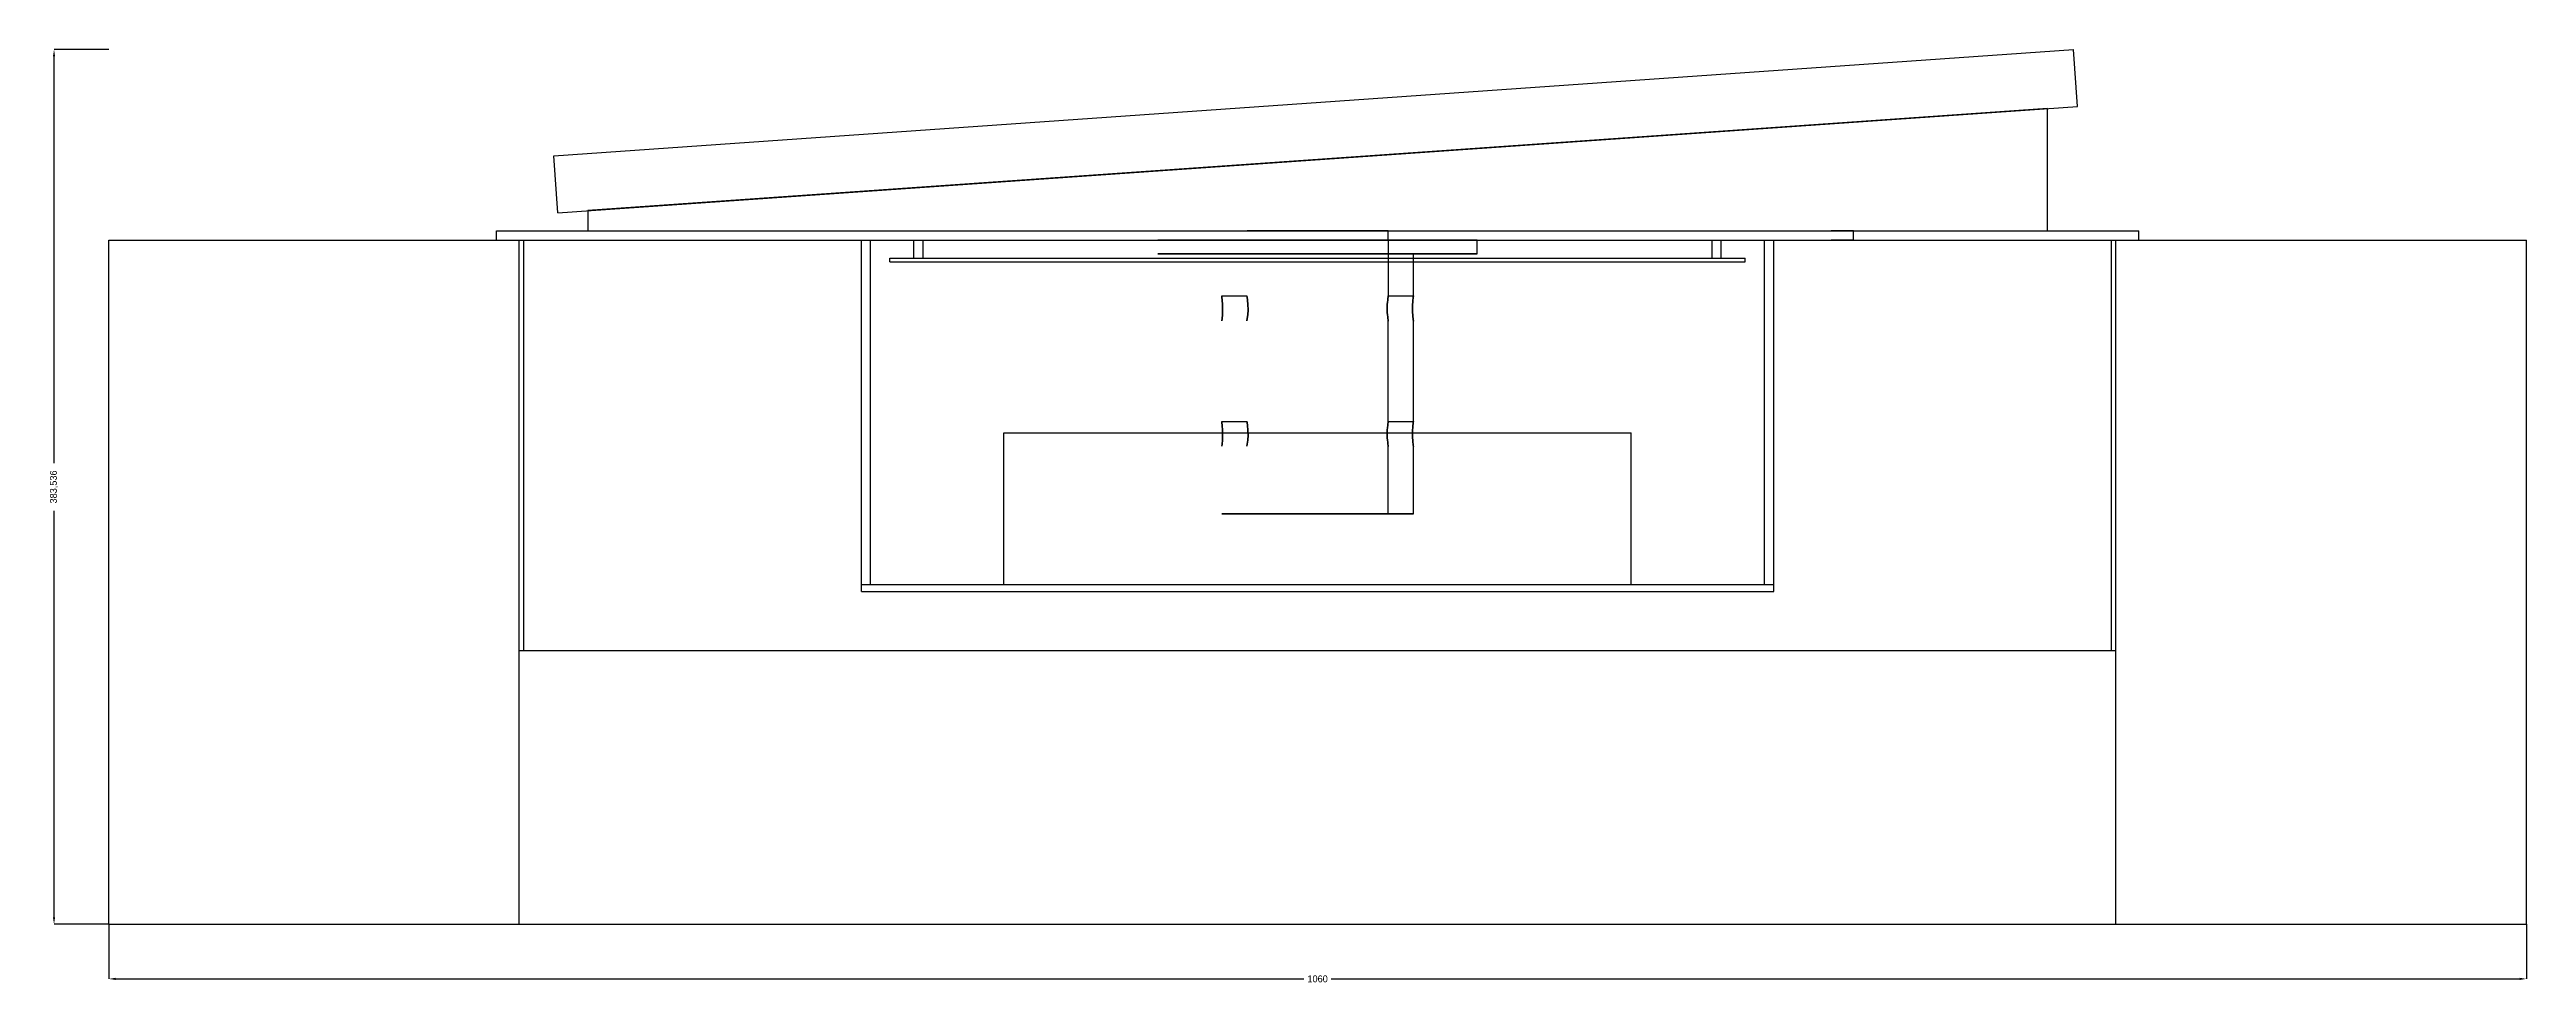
# Model space of a CAD drawing. Header units: millimetres. Extents: x -26 to 2440, y -510 to 1280.
# Drawn here: x -26 to 1060, y -510 to -100 of the extents above; entities that cross this region are included whole.
import ezdxf

# ---------------------------------------------------------------- set-up
doc = ezdxf.new("R2010")
doc.units = ezdxf.units.MM
doc.layers.add('DIMENSIONS', color=7, linetype='Continuous')
doc.layers.add('XZ', color=7, linetype='Continuous')
doc.dimstyles.get("Standard").update_dxf_attribs({"dimtxt": 2.5, "dimasz": 2.5, "dimexe": 1.25, "dimexo": 0.625, "dimtad": 1, "dimcen": 2.5, "dimazin": 3, "dimtfac": 1, "dimtmove": 0, "dimatfit": 3})

msp = doc.modelspace()

# ---------------------------------------------------------------- blocks, each defined once
blk = doc.blocks.new('_CLOSEDFILLED')
at = {"color": 0, "linetype": 'BYBLOCK'}
blk.add_solid([(-1, 0.16), (0, 0), (-1, -0.16)], dxfattribs=at)
blk = doc.blocks.new('*D3')
for p, q in [((0, -483.5), (0, -507.5)), ((1060, -483.5), (1060, -507.5)), ((3, -507.5), (524, -507.5)), ((536, -507.5), (1057, -507.5))]:
    blk.add_line(p, q)
at = {"layer": 'Defpoints'}
for p in [(0, -483.5), (1060, -483.5), (0, -507.5)]:
    blk.add_point(p, dxfattribs=at)
at = {"layer": 'DIMENSIONS', "xscale": 3, "yscale": 3, "rotation": 180}
blk.add_blockref('_CLOSEDFILLED', (0, -507.5), dxfattribs=at)
at = {"layer": 'DIMENSIONS', "xscale": 3, "yscale": 3}
blk.add_blockref('_CLOSEDFILLED', (1060, -507.5), dxfattribs=at)
at = {"layer": 'DIMENSIONS', "insert": (530, -507.5), "char_height": 3, "attachment_point": 5}
blk.add_mtext('1060', dxfattribs=at)
blk = doc.blocks.new('*D4')
for p, q in [((0, -100), (-24, -100)), ((-24, -281.3), (-24, -103)), ((-24, -480.5), (-24, -302.3)), ((0, -483.5), (-24, -483.5))]:
    blk.add_line(p, q)
at = {"layer": 'Defpoints'}
for p in [(0, -100), (-24, -483.5), (0, -483.5)]:
    blk.add_point(p, dxfattribs=at)
at = {"layer": 'DIMENSIONS', "xscale": 3, "yscale": 3}
for p, rotation in [((-24, -100), 90), ((-24, -483.5), 270)]:
    blk.add_blockref('_CLOSEDFILLED', p, dxfattribs=dict(at, rotation=rotation))
at = {"layer": 'DIMENSIONS', "insert": (-24, -291.8), "char_height": 3, "attachment_point": 5, "rotation": 90}
blk.add_mtext('383,536', dxfattribs=at)

# ---------------------------------------------------------------- dimensions: what is measured, and where the dimension line sits
at = {"layer": 'DIMENSIONS'}
dim = msp.add_linear_dim(base=(-24, -483.5364), p1=(0, -483.5364), p2=(0, -100), angle=90, dimstyle='Standard', override={"dimtxt": 3, "dimasz": 3, "dimdec": 3}, dxfattribs=at)
dim.commit()
dim.dimension.update_dxf_attribs({"geometry": '*D4', "text_midpoint": (-24, -291.7682)})
dim = msp.add_linear_dim(base=(0, -507.5364), p1=(0, -483.5364), p2=(1060, -483.5364), dimstyle='Standard', override={"dimtxt": 3, "dimasz": 3, "dimdec": 3}, dxfattribs=at)
dim.commit()
dim.dimension.update_dxf_attribs({"geometry": '*D3', "text_midpoint": (530, -507.5364)})

# ---------------------------------------------------------------- linework, layer by layer
at = {"layer": 'XZ'}
for points in [[(195.0697, -146.5973), (861.4425, -100)], [(195.0697, -146.5973), (861.4425, -100)], [(195.0697, -146.5973), (861.4425, -100)], [(195.0697, -146.5973), (861.4425, -100)], [(863.1864, -124.9391), (861.4425, -100)], [(863.1864, -124.9391), (861.4425, -100)], [(863.1864, -124.9391), (861.4425, -100)], [(863.1864, -124.9391), (861.4425, -100)], [(196.8136, -171.5364), (863.1864, -124.9391)], [(196.8136, -171.5364), (863.1864, -124.9391)], [(196.8136, -171.5364), (863.1864, -124.9391)], [(196.8136, -171.5364), (863.1864, -124.9391)], [(850, -125.8612), (210, -170.6143)], [(850, -125.8612), (210, -170.6143)], [(850, -125.8612), (210, -170.6143)], [(850, -125.8612), (210, -170.6143)], [(850, -125.8612), (210, -170.6143)], [(850, -125.8612), (210, -170.6143)], [(850, -125.8612), (210, -170.6143)], [(850, -125.8612), (210, -170.6143)], [(850, -179.5364), (850, -125.8612)], [(850, -179.5364), (850, -125.8612)], [(850, -179.5364), (850, -125.8612)], [(850, -179.5364), (850, -125.8612)], [(850, -179.5364), (850, -125.8612)], [(850, -179.5364), (850, -125.8612)], [(850, -179.5364), (850, -125.8612)], [(850, -179.5364), (850, -125.8612)], [(196.8136, -171.5364), (195.0697, -146.5973)], [(196.8136, -171.5364), (195.0697, -146.5973)], [(196.8136, -171.5364), (195.0697, -146.5973)], [(196.8136, -171.5364), (195.0697, -146.5973)], [(210, -170.6143), (210, -179.5364)], [(210, -170.6143), (210, -179.5364)], [(210, -170.6143), (210, -179.5364)], [(210, -170.6143), (210, -179.5364)], [(210, -170.6143), (210, -179.5364)], [(210, -170.6143), (210, -179.5364)], [(210, -170.6143), (210, -179.5364)], [(210, -170.6143), (210, -179.5364)], [(0, -483.5364), (0, -183.5364)], [(0, -483.5364), (0, -183.5364)], [(0, -183.5364), (1060, -183.5364)], [(0, -183.5364), (1060, -183.5364)], [(170, -183.5364), (170, -179.5364)], [(170, -183.5364), (170, -179.5364)], [(170, -179.5364), (890, -179.5364)], [(170, -179.5364), (890, -179.5364)], [(170, -183.5364), (890, -183.5364)], [(170, -183.5364), (890, -183.5364)], [(180, -363.5364), (180, -183.5364)], [(180, -363.5364), (180, -183.5364)], [(180, -183.5364), (880, -183.5364)], [(180, -183.5364), (880, -183.5364)], [(180, -183.5364), (880, -183.5364)], [(180, -183.5364), (880, -183.5364)], [(180, -483.5364), (180, -183.5364)], [(180, -483.5364), (180, -183.5364)], [(182, -183.5364), (878, -183.5364)], [(182, -183.5364), (878, -183.5364)], [(182, -363.5364), (182, -183.5364)], [(182, -363.5364), (182, -183.5364)], [(210, -179.5364), (850, -179.5364)], [(210, -179.5364), (850, -179.5364)], [(210, -179.5364), (850, -179.5364)], [(210, -179.5364), (850, -179.5364)], [(210, -179.5364), (850, -179.5364)], [(210, -179.5364), (850, -179.5364)], [(210, -179.5364), (850, -179.5364)], [(210, -179.5364), (850, -179.5364)], [(330, -334.6364), (330, -183.5364)], [(330, -334.6364), (330, -183.5364)], [(330, -183.5364), (334, -183.5364)], [(330, -183.5364), (334, -183.5364)], [(334, -334.6364), (334, -183.5364)], [(334, -334.6364), (334, -183.5364)], [(353, -191.5364), (353, -183.5364)], [(353, -191.5364), (353, -183.5364)], [(353, -183.5364), (357, -183.5364)], [(353, -183.5364), (357, -183.5364)], [(357, -191.5364), (357, -183.5364)], [(357, -191.5364), (357, -183.5364)], [(600, -183.5364), (599.8858, -183.5364), (599.5437, -183.5364), (598.9748, -183.5364), (598.1808, -183.5364), (597.1645, -183.5364), (595.9291, -183.5364), (594.4787, -183.5364), (592.8179, -183.5364), (590.9522, -183.5364), (588.8877, -183.5364), (586.6312, -183.5364), (584.1899, -183.5364), (581.5719, -183.5364), (578.7856, -183.5364), (575.8403, -183.5364), (572.7454, -183.5364), (569.511, -183.5364), (566.1478, -183.5364), (562.6667, -183.5364), (559.0791, -183.5364), (555.3965, -183.5364), (551.6312, -183.5364), (547.7953, -183.5364), (543.9013, -183.5364), (539.962, -183.5364), (535.9903, -183.5364), (531.9989, -183.5364), (528.0011, -183.5364), (524.0097, -183.5364), (520.038, -183.5364), (516.0987, -183.5364), (512.2047, -183.5364), (508.3688, -183.5364), (504.6035, -183.5364), (500.9209, -183.5364), (497.3333, -183.5364), (493.8522, -183.5364), (490.489, -183.5364), (487.2546, -183.5364), (484.1597, -183.5364), (481.2144, -183.5364), (478.4281, -183.5364), (475.8101, -183.5364), (473.3688, -183.5364), (471.1123, -183.5364), (469.0478, -183.5364), (467.1821, -183.5364), (465.5213, -183.5364), (464.0709, -183.5364), (462.8355, -183.5364), (461.8192, -183.5364), (461.0252, -183.5364), (460.4563, -183.5364), (460.1142, -183.5364), (460, -183.5364), (460.1142, -183.5364), (460.4563, -183.5364), (461.0252, -183.5364), (461.8192, -183.5364), (462.8355, -183.5364), (464.0709, -183.5364), (465.5213, -183.5364), (467.1821, -183.5364), (469.0478, -183.5364), (471.1123, -183.5364), (473.3688, -183.5364), (475.8101, -183.5364), (478.4281, -183.5364), (481.2144, -183.5364), (484.1597, -183.5364), (487.2546, -183.5364), (490.489, -183.5364), (493.8522, -183.5364), (497.3333, -183.5364), (500.9209, -183.5364), (504.6035, -183.5364), (508.3688, -183.5364), (512.2047, -183.5364), (516.0987, -183.5364), (520.038, -183.5364), (524.0097, -183.5364), (528.0011, -183.5364), (531.9989, -183.5364), (535.9903, -183.5364), (539.962, -183.5364), (543.9013, -183.5364), (547.7953, -183.5364), (551.6312, -183.5364), (555.3965, -183.5364), (559.0791, -183.5364), (562.6667, -183.5364), (566.1478, -183.5364), (569.511, -183.5364), (572.7454, -183.5364), (575.8403, -183.5364), (578.7856, -183.5364), (581.5719, -183.5364), (584.1899, -183.5364), (586.6312, -183.5364), (588.8877, -183.5364), (590.9522, -183.5364), (592.8179, -183.5364), (594.4787, -183.5364), (595.9291, -183.5364), (597.1645, -183.5364), (598.1808, -183.5364), (598.9748, -183.5364), (599.5437, -183.5364), (599.8858, -183.5364), (600, -183.5364)], [(561, -179.5364), (560.7455, -179.5364), (559.9861, -179.5364), (558.7344, -179.5364), (557.0109, -179.5364), (554.8438, -179.5364), (552.2688, -179.5364), (549.3282, -179.5364), (546.0702, -179.5364), (542.5483, -179.5364), (538.8204, -179.5364), (534.9476, -179.5364), (530.9936, -179.5364), (527.0233, -179.5364), (523.1019, -179.5364), (519.2937, -179.5364), (515.6613, -179.5364), (512.2644, -179.5364), (509.1587, -179.5364), (506.3952, -179.5364), (504.0193, -179.5364), (502.07, -179.5364), (500.5793, -179.5364), (499.5717, -179.5364), (499.0637, -179.5364), (499.0637, -179.5364), (499.5717, -179.5364), (500.5793, -179.5364), (502.07, -179.5364), (504.0193, -179.5364), (506.3952, -179.5364), (509.1587, -179.5364), (512.2644, -179.5364), (515.6613, -179.5364), (519.2937, -179.5364), (523.1019, -179.5364), (527.0233, -179.5364), (530.9936, -179.5364), (534.9476, -179.5364), (538.8204, -179.5364), (542.5483, -179.5364), (546.0702, -179.5364), (549.3282, -179.5364), (552.2688, -179.5364), (554.8438, -179.5364), (557.0109, -179.5364), (558.7344, -179.5364), (559.9861, -179.5364), (560.7455, -179.5364), (561, -179.5364)], [(561, -183.5364), (560.7455, -183.5364), (559.9861, -183.5364), (558.7344, -183.5364), (557.0109, -183.5364), (554.8438, -183.5364), (552.2688, -183.5364), (549.3282, -183.5364), (546.0702, -183.5364), (542.5483, -183.5364), (538.8204, -183.5364), (534.9476, -183.5364), (530.9936, -183.5364), (527.0233, -183.5364), (523.1019, -183.5364), (519.2937, -183.5364), (515.6613, -183.5364), (512.2644, -183.5364), (509.1587, -183.5364), (506.3952, -183.5364), (504.0193, -183.5364), (502.07, -183.5364), (500.5793, -183.5364), (499.5717, -183.5364), (499.0637, -183.5364), (499.0637, -183.5364), (499.5717, -183.5364), (500.5793, -183.5364), (502.07, -183.5364), (504.0193, -183.5364), (506.3952, -183.5364), (509.1587, -183.5364), (512.2644, -183.5364), (515.6613, -183.5364), (519.2937, -183.5364), (523.1019, -183.5364), (527.0233, -183.5364), (530.9936, -183.5364), (534.9476, -183.5364), (538.8204, -183.5364), (542.5483, -183.5364), (546.0702, -183.5364), (549.3282, -183.5364), (552.2688, -183.5364), (554.8438, -183.5364), (557.0109, -183.5364), (558.7344, -183.5364), (559.9861, -183.5364), (560.7455, -183.5364), (561, -183.5364)], [(561, -183.5364), (560.7455, -183.5364), (559.9861, -183.5364), (558.7344, -183.5364), (557.0109, -183.5364), (554.8438, -183.5364), (552.2688, -183.5364), (549.3282, -183.5364), (546.0702, -183.5364), (542.5483, -183.5364), (538.8204, -183.5364), (534.9476, -183.5364), (530.9936, -183.5364), (527.0233, -183.5364), (523.1019, -183.5364), (519.2937, -183.5364), (515.6613, -183.5364), (512.2644, -183.5364), (509.1587, -183.5364), (506.3952, -183.5364), (504.0193, -183.5364), (502.07, -183.5364), (500.5793, -183.5364), (499.5717, -183.5364), (499.0637, -183.5364), (499.0637, -183.5364), (499.5717, -183.5364), (500.5793, -183.5364), (502.07, -183.5364), (504.0193, -183.5364), (506.3952, -183.5364), (509.1587, -183.5364), (512.2644, -183.5364), (515.6613, -183.5364), (519.2937, -183.5364), (523.1019, -183.5364), (527.0233, -183.5364), (530.9936, -183.5364), (534.9476, -183.5364), (538.8204, -183.5364), (542.5483, -183.5364), (546.0702, -183.5364), (549.3282, -183.5364), (552.2688, -183.5364), (554.8438, -183.5364), (557.0109, -183.5364), (558.7344, -183.5364), (559.9861, -183.5364), (560.7455, -183.5364), (561, -183.5364)], [(561, -183.5364), (561, -179.5364)], [(561, -183.5364), (561, -208.0364)], [(600, -189.5364), (600, -183.5364)], [(703, -191.5364), (703, -183.5364)], [(703, -191.5364), (703, -183.5364)], [(703, -183.5364), (707, -183.5364)], [(703, -183.5364), (707, -183.5364)], [(707, -191.5364), (707, -183.5364)], [(707, -191.5364), (707, -183.5364)], [(726, -183.5364), (730, -183.5364)], [(726, -334.6364), (726, -183.5364)], [(726, -334.6364), (726, -183.5364)], [(726, -183.5364), (730, -183.5364)], [(730, -334.6364), (730, -183.5364)], [(730, -334.6364), (730, -183.5364)], [(765, -179.5364), (764.5677, -179.5364), (763.3457, -179.5364), (761.5451, -179.5364), (759.4774, -179.5364), (757.5, -179.5364), (755.9549, -179.5364), (755.1093, -179.5364), (755.1093, -179.5364), (755.9549, -179.5364), (757.5, -179.5364), (759.4774, -179.5364), (761.5451, -179.5364), (763.3457, -179.5364), (764.5677, -179.5364), (765, -179.5364)], [(765, -179.5364), (764.5677, -179.5364), (763.3457, -179.5364), (761.5451, -179.5364), (759.4774, -179.5364), (757.5, -179.5364), (755.9549, -179.5364), (755.1093, -179.5364), (755.1093, -179.5364), (755.9549, -179.5364), (757.5, -179.5364), (759.4774, -179.5364), (761.5451, -179.5364), (763.3457, -179.5364), (764.5677, -179.5364), (765, -179.5364)], [(765, -183.5364), (764.5677, -183.5364), (763.3457, -183.5364), (761.5451, -183.5364), (759.4774, -183.5364), (757.5, -183.5364), (755.9549, -183.5364), (755.1093, -183.5364), (755.1093, -183.5364), (755.9549, -183.5364), (757.5, -183.5364), (759.4774, -183.5364), (761.5451, -183.5364), (763.3457, -183.5364), (764.5677, -183.5364), (765, -183.5364)], [(765, -183.5364), (764.5677, -183.5364), (763.3457, -183.5364), (761.5451, -183.5364), (759.4774, -183.5364), (757.5, -183.5364), (755.9549, -183.5364), (755.1093, -183.5364), (755.1093, -183.5364), (755.9549, -183.5364), (757.5, -183.5364), (759.4774, -183.5364), (761.5451, -183.5364), (763.3457, -183.5364), (764.5677, -183.5364), (765, -183.5364)], [(765, -183.5364), (765, -179.5364)], [(765, -183.5364), (765, -179.5364)], [(878, -363.5364), (878, -183.5364)], [(878, -363.5364), (878, -183.5364)], [(880, -363.5364), (880, -183.5364)], [(880, -363.5364), (880, -183.5364)], [(880, -483.5364), (880, -183.5364)], [(880, -483.5364), (880, -183.5364)], [(890, -183.5364), (890, -179.5364)], [(890, -183.5364), (890, -179.5364)], [(1060, -483.5364), (1060, -183.5364)], [(1060, -483.5364), (1060, -183.5364)], [(342.5, -193.0364), (342.5, -191.5364)], [(342.5, -193.0364), (342.5, -191.5364)], [(342.5, -191.5364), (717.5, -191.5364)], [(342.5, -191.5364), (717.5, -191.5364)], [(342.5, -193.0364), (717.5, -193.0364)], [(342.5, -193.0364), (717.5, -193.0364)], [(353, -191.5364), (357, -191.5364)], [(353, -191.5364), (357, -191.5364)], [(600, -189.5364), (599.8858, -189.5364), (599.5437, -189.5364), (598.9748, -189.5364), (598.1808, -189.5364), (597.1645, -189.5364), (595.9291, -189.5364), (594.4787, -189.5364), (592.8179, -189.5364), (590.9522, -189.5364), (588.8877, -189.5364), (586.6312, -189.5364), (584.1899, -189.5364), (581.5719, -189.5364), (578.7856, -189.5364), (575.8403, -189.5364), (572.7454, -189.5364), (569.511, -189.5364), (566.1478, -189.5364), (562.6667, -189.5364), (559.0791, -189.5364), (555.3965, -189.5364), (551.6312, -189.5364), (547.7953, -189.5364), (543.9013, -189.5364), (539.962, -189.5364), (535.9903, -189.5364), (531.9989, -189.5364), (528.0011, -189.5364), (524.0097, -189.5364), (520.038, -189.5364), (516.0987, -189.5364), (512.2047, -189.5364), (508.3688, -189.5364), (504.6035, -189.5364), (500.9209, -189.5364), (497.3333, -189.5364), (493.8522, -189.5364), (490.489, -189.5364), (487.2546, -189.5364), (484.1597, -189.5364), (481.2144, -189.5364), (478.4281, -189.5364), (475.8101, -189.5364), (473.3688, -189.5364), (471.1123, -189.5364), (469.0478, -189.5364), (467.1821, -189.5364), (465.5213, -189.5364), (464.0709, -189.5364), (462.8355, -189.5364), (461.8192, -189.5364), (461.0252, -189.5364), (460.4563, -189.5364), (460.1142, -189.5364), (460, -189.5364), (460.1142, -189.5364), (460.4563, -189.5364), (461.0252, -189.5364), (461.8192, -189.5364), (462.8355, -189.5364), (464.0709, -189.5364), (465.5213, -189.5364), (467.1821, -189.5364), (469.0478, -189.5364), (471.1123, -189.5364), (473.3688, -189.5364), (475.8101, -189.5364), (478.4281, -189.5364), (481.2144, -189.5364), (484.1597, -189.5364), (487.2546, -189.5364), (490.489, -189.5364), (493.8522, -189.5364), (497.3333, -189.5364), (500.9209, -189.5364), (504.6035, -189.5364), (508.3688, -189.5364), (512.2047, -189.5364), (516.0987, -189.5364), (520.038, -189.5364), (524.0097, -189.5364), (528.0011, -189.5364), (531.9989, -189.5364), (535.9903, -189.5364), (539.962, -189.5364), (543.9013, -189.5364), (547.7953, -189.5364), (551.6312, -189.5364), (555.3965, -189.5364), (559.0791, -189.5364), (562.6667, -189.5364), (566.1478, -189.5364), (569.511, -189.5364), (572.7454, -189.5364), (575.8403, -189.5364), (578.7856, -189.5364), (581.5719, -189.5364), (584.1899, -189.5364), (586.6312, -189.5364), (588.8877, -189.5364), (590.9522, -189.5364), (592.8179, -189.5364), (594.4787, -189.5364), (595.9291, -189.5364), (597.1645, -189.5364), (598.1808, -189.5364), (598.9748, -189.5364), (599.5437, -189.5364), (599.8858, -189.5364), (600, -189.5364)], [(572, -189.5364), (571.8098, -189.5364), (571.241, -189.5364), (570.2987, -189.5364), (568.9915, -189.5364), (567.3311, -189.5364), (565.3326, -189.5364), (563.0142, -189.5364), (560.3968, -189.5364), (557.5042, -189.5364), (554.3624, -189.5364), (551, -189.5364), (547.4474, -189.5364), (543.7369, -189.5364), (539.9019, -189.5364), (535.9772, -189.5364), (531.9984, -189.5364), (528.0016, -189.5364), (524.0228, -189.5364), (520.0981, -189.5364), (516.2631, -189.5364), (512.5526, -189.5364), (509, -189.5364), (505.6376, -189.5364), (502.4958, -189.5364), (499.6032, -189.5364), (496.9858, -189.5364), (494.6674, -189.5364), (492.6689, -189.5364), (491.0085, -189.5364), (489.7013, -189.5364), (488.759, -189.5364), (488.1902, -189.5364), (488, -189.5364), (488.1902, -189.5364), (488.759, -189.5364), (489.7013, -189.5364), (491.0085, -189.5364), (492.6689, -189.5364), (494.6674, -189.5364), (496.9858, -189.5364), (499.6032, -189.5364), (502.4958, -189.5364), (505.6376, -189.5364), (509, -189.5364), (512.5526, -189.5364), (516.2631, -189.5364), (520.0981, -189.5364), (524.0228, -189.5364), (528.0016, -189.5364), (531.9984, -189.5364), (535.9772, -189.5364), (539.9019, -189.5364), (543.7369, -189.5364), (547.4474, -189.5364), (551, -189.5364), (554.3624, -189.5364), (557.5042, -189.5364), (560.3968, -189.5364), (563.0142, -189.5364), (565.3326, -189.5364), (567.3311, -189.5364), (568.9915, -189.5364), (570.2987, -189.5364), (571.241, -189.5364), (571.8098, -189.5364), (572, -189.5364)], [(572, -208.0364), (572, -189.5364)], [(703, -191.5364), (707, -191.5364)], [(703, -191.5364), (707, -191.5364)], [(717.5, -193.0364), (717.5, -191.5364)], [(717.5, -193.0364), (717.5, -191.5364)], [(488, -208.0364), (488.0597, -208.5125), (488.1993, -209.856), (488.3269, -211.8355), (488.3577, -214.1119), (488.2709, -216.2875), (488.1247, -217.9855), (488.0156, -218.916), (488.0156, -218.916), (488.1247, -217.9855), (488.2709, -216.2875), (488.3577, -214.1119), (488.3269, -211.8355), (488.1993, -209.856), (488.0597, -208.5125), (488, -208.0364)], [(488, -208.0364), (499, -208.0364)], [(499, -208.0364), (499.081, -208.513), (499.2706, -209.8558), (499.4444, -211.8344), (499.4864, -214.1124), (499.3679, -216.2884), (499.1692, -217.985), (499.0212, -218.9158), (499.0212, -218.9158), (499.1692, -217.985), (499.3679, -216.2884), (499.4864, -214.1124), (499.4444, -211.8344), (499.2706, -209.8558), (499.081, -208.513), (499, -208.0364)], [(561, -219.0364), (560.9788, -218.9158), (560.919, -218.5598), (560.8308, -217.985), (560.7294, -217.217), (560.6321, -216.2884), (560.5556, -215.2385), (560.5136, -214.1124), (560.5136, -212.9604), (560.5556, -211.8344), (560.6321, -210.7844), (560.7294, -209.8558), (560.8308, -209.0878), (560.919, -208.513), (560.9788, -208.157), (561, -208.0364)], [(561, -208.0364), (560.9788, -208.157), (560.919, -208.513), (560.8308, -209.0878), (560.7294, -209.8558), (560.6321, -210.7844), (560.5556, -211.8344), (560.5136, -212.9604), (560.5136, -214.1124), (560.5556, -215.2385), (560.6321, -216.2884), (560.7294, -217.217), (560.8308, -217.985), (560.919, -218.5598), (560.9788, -218.9158), (561, -219.0364)], [(561, -208.0364), (572, -208.0364)], [(572, -208.0364), (571.9844, -208.1568), (571.9403, -208.5125), (571.8753, -209.0874), (571.8007, -209.856), (571.7291, -210.7853), (571.6731, -211.8355), (571.6423, -212.9609), (571.6423, -214.1119), (571.6731, -215.2374), (571.7291, -216.2875), (571.8007, -217.2169), (571.8753, -217.9855), (571.9403, -218.5603), (571.9844, -218.916), (572, -219.0364)], [(572, -219.0364), (571.9844, -218.916), (571.9403, -218.5603), (571.8753, -217.9855), (571.8007, -217.2169), (571.7291, -216.2875), (571.6731, -215.2374), (571.6423, -214.1119), (571.6423, -212.9609), (571.6731, -211.8355), (571.7291, -210.7853), (571.8007, -209.856), (571.8753, -209.0874), (571.9403, -208.5125), (571.9844, -208.1568), (572, -208.0364)], [(561, -263.0364), (561, -219.0364)], [(572, -263.0364), (572, -219.0364)], [(392.5, -334.6364), (392.5, -268.0364)], [(392.5, -334.6364), (392.5, -268.0364)], [(392.5, -268.0364), (667.5, -268.0364)], [(392.5, -268.0364), (667.5, -268.0364)], [(488, -263.0364), (488.0597, -263.5125), (488.1993, -264.856), (488.3269, -266.8355), (488.3577, -269.1119), (488.2709, -271.2875), (488.1247, -272.9855), (488.0156, -273.916), (488.0156, -273.916), (488.1247, -272.9855), (488.2709, -271.2875), (488.3577, -269.1119), (488.3269, -266.8355), (488.1993, -264.856), (488.0597, -263.5125), (488, -263.0364)], [(488, -263.0364), (499, -263.0364)], [(499, -263.0364), (499.081, -263.513), (499.2706, -264.8558), (499.4444, -266.8344), (499.4864, -269.1124), (499.3679, -271.2884), (499.1692, -272.985), (499.0212, -273.9158), (499.0212, -273.9158), (499.1692, -272.985), (499.3679, -271.2884), (499.4864, -269.1124), (499.4444, -266.8344), (499.2706, -264.8558), (499.081, -263.513), (499, -263.0364)], [(561, -274.0364), (560.9788, -273.9158), (560.919, -273.5598), (560.8308, -272.985), (560.7294, -272.217), (560.6321, -271.2884), (560.5556, -270.2385), (560.5136, -269.1124), (560.5136, -267.9604), (560.5556, -266.8344), (560.6321, -265.7844), (560.7294, -264.8558), (560.8308, -264.0878), (560.919, -263.513), (560.9788, -263.157), (561, -263.0364)], [(561, -263.0364), (560.9788, -263.157), (560.919, -263.513), (560.8308, -264.0878), (560.7294, -264.8558), (560.6321, -265.7844), (560.5556, -266.8344), (560.5136, -267.9604), (560.5136, -269.1124), (560.5556, -270.2385), (560.6321, -271.2884), (560.7294, -272.217), (560.8308, -272.985), (560.919, -273.5598), (560.9788, -273.9158), (561, -274.0364)], [(561, -263.0364), (572, -263.0364)], [(572, -263.0364), (571.9844, -263.1568), (571.9403, -263.5125), (571.8753, -264.0874), (571.8007, -264.856), (571.7291, -265.7853), (571.6731, -266.8355), (571.6423, -267.9609), (571.6423, -269.1119), (571.6731, -270.2374), (571.7291, -271.2875), (571.8007, -272.2169), (571.8753, -272.9855), (571.9403, -273.5603), (571.9844, -273.916), (572, -274.0364)], [(572, -274.0364), (571.9844, -273.916), (571.9403, -273.5603), (571.8753, -272.9855), (571.8007, -272.2169), (571.7291, -271.2875), (571.6731, -270.2374), (571.6423, -269.1119), (571.6423, -267.9609), (571.6731, -266.8355), (571.7291, -265.7853), (571.8007, -264.856), (571.8753, -264.0874), (571.9403, -263.5125), (571.9844, -263.1568), (572, -263.0364)], [(667.5, -334.6364), (667.5, -268.0364)], [(667.5, -334.6364), (667.5, -268.0364)], [(561, -303.5364), (561, -274.0364)], [(572, -303.5364), (572, -274.0364)], [(572, -303.5364), (571.8098, -303.5364), (571.241, -303.5364), (570.2987, -303.5364), (568.9915, -303.5364), (567.3311, -303.5364), (565.3326, -303.5364), (563.0142, -303.5364), (560.3968, -303.5364), (557.5042, -303.5364), (554.3624, -303.5364), (551, -303.5364), (547.4474, -303.5364), (543.7369, -303.5364), (539.9019, -303.5364), (535.9772, -303.5364), (531.9984, -303.5364), (528.0016, -303.5364), (524.0228, -303.5364), (520.0981, -303.5364), (516.2631, -303.5364), (512.5526, -303.5364), (509, -303.5364), (505.6376, -303.5364), (502.4958, -303.5364), (499.6032, -303.5364), (496.9858, -303.5364), (494.6674, -303.5364), (492.6689, -303.5364), (491.0085, -303.5364), (489.7013, -303.5364), (488.759, -303.5364), (488.1902, -303.5364), (488, -303.5364), (488.1902, -303.5364), (488.759, -303.5364), (489.7013, -303.5364), (491.0085, -303.5364), (492.6689, -303.5364), (494.6674, -303.5364), (496.9858, -303.5364), (499.6032, -303.5364), (502.4958, -303.5364), (505.6376, -303.5364), (509, -303.5364), (512.5526, -303.5364), (516.2631, -303.5364), (520.0981, -303.5364), (524.0228, -303.5364), (528.0016, -303.5364), (531.9984, -303.5364), (535.9772, -303.5364), (539.9019, -303.5364), (543.7369, -303.5364), (547.4474, -303.5364), (551, -303.5364), (554.3624, -303.5364), (557.5042, -303.5364), (560.3968, -303.5364), (563.0142, -303.5364), (565.3326, -303.5364), (567.3311, -303.5364), (568.9915, -303.5364), (570.2987, -303.5364), (571.241, -303.5364), (571.8098, -303.5364), (572, -303.5364)], [(561, -303.5364), (560.7455, -303.5364), (559.9861, -303.5364), (558.7344, -303.5364), (557.0109, -303.5364), (554.8438, -303.5364), (552.2688, -303.5364), (549.3282, -303.5364), (546.0702, -303.5364), (542.5483, -303.5364), (538.8204, -303.5364), (534.9476, -303.5364), (530.9936, -303.5364), (527.0233, -303.5364), (523.1019, -303.5364), (519.2937, -303.5364), (515.6613, -303.5364), (512.2644, -303.5364), (509.1587, -303.5364), (506.3952, -303.5364), (504.0193, -303.5364), (502.07, -303.5364), (500.5793, -303.5364), (499.5717, -303.5364), (499.0637, -303.5364), (499.0637, -303.5364), (499.5717, -303.5364), (500.5793, -303.5364), (502.07, -303.5364), (504.0193, -303.5364), (506.3952, -303.5364), (509.1587, -303.5364), (512.2644, -303.5364), (515.6613, -303.5364), (519.2937, -303.5364), (523.1019, -303.5364), (527.0233, -303.5364), (530.9936, -303.5364), (534.9476, -303.5364), (538.8204, -303.5364), (542.5483, -303.5364), (546.0702, -303.5364), (549.3282, -303.5364), (552.2688, -303.5364), (554.8438, -303.5364), (557.0109, -303.5364), (558.7344, -303.5364), (559.9861, -303.5364), (560.7455, -303.5364), (561, -303.5364)], [(330, -337.6364), (330, -334.6364)], [(330, -337.6364), (330, -334.6364)], [(330, -334.6364), (730, -334.6364)], [(330, -334.6364), (334, -334.6364)], [(330, -334.6364), (334, -334.6364)], [(330, -334.6364), (730, -334.6364)], [(392.5, -334.6364), (667.5, -334.6364)], [(392.5, -334.6364), (667.5, -334.6364)], [(726, -334.6364), (730, -334.6364)], [(726, -334.6364), (730, -334.6364)], [(730, -337.6364), (730, -334.6364)], [(730, -337.6364), (730, -334.6364)], [(330, -337.6364), (730, -337.6364)], [(330, -337.6364), (730, -337.6364)], [(180, -363.5364), (880, -363.5364)], [(180, -363.5364), (880, -363.5364)], [(182, -363.5364), (878, -363.5364)], [(182, -363.5364), (878, -363.5364)], [(0, -483.5364), (1060, -483.5364)], [(0, -483.5364), (1060, -483.5364)], [(180, -483.5364), (880, -483.5364)], [(180, -483.5364), (880, -483.5364)]]:
    msp.add_lwpolyline(points, dxfattribs=at)

msp.set_redraw_order([(e.dxf.handle, doc.entitydb.next_handle()) for e in msp.query("TEXT MTEXT ATTDEF DIMENSION ARC_DIMENSION")])  # texts and dimensions are drawn at this point

doc.saveas('drawing.dxf')
